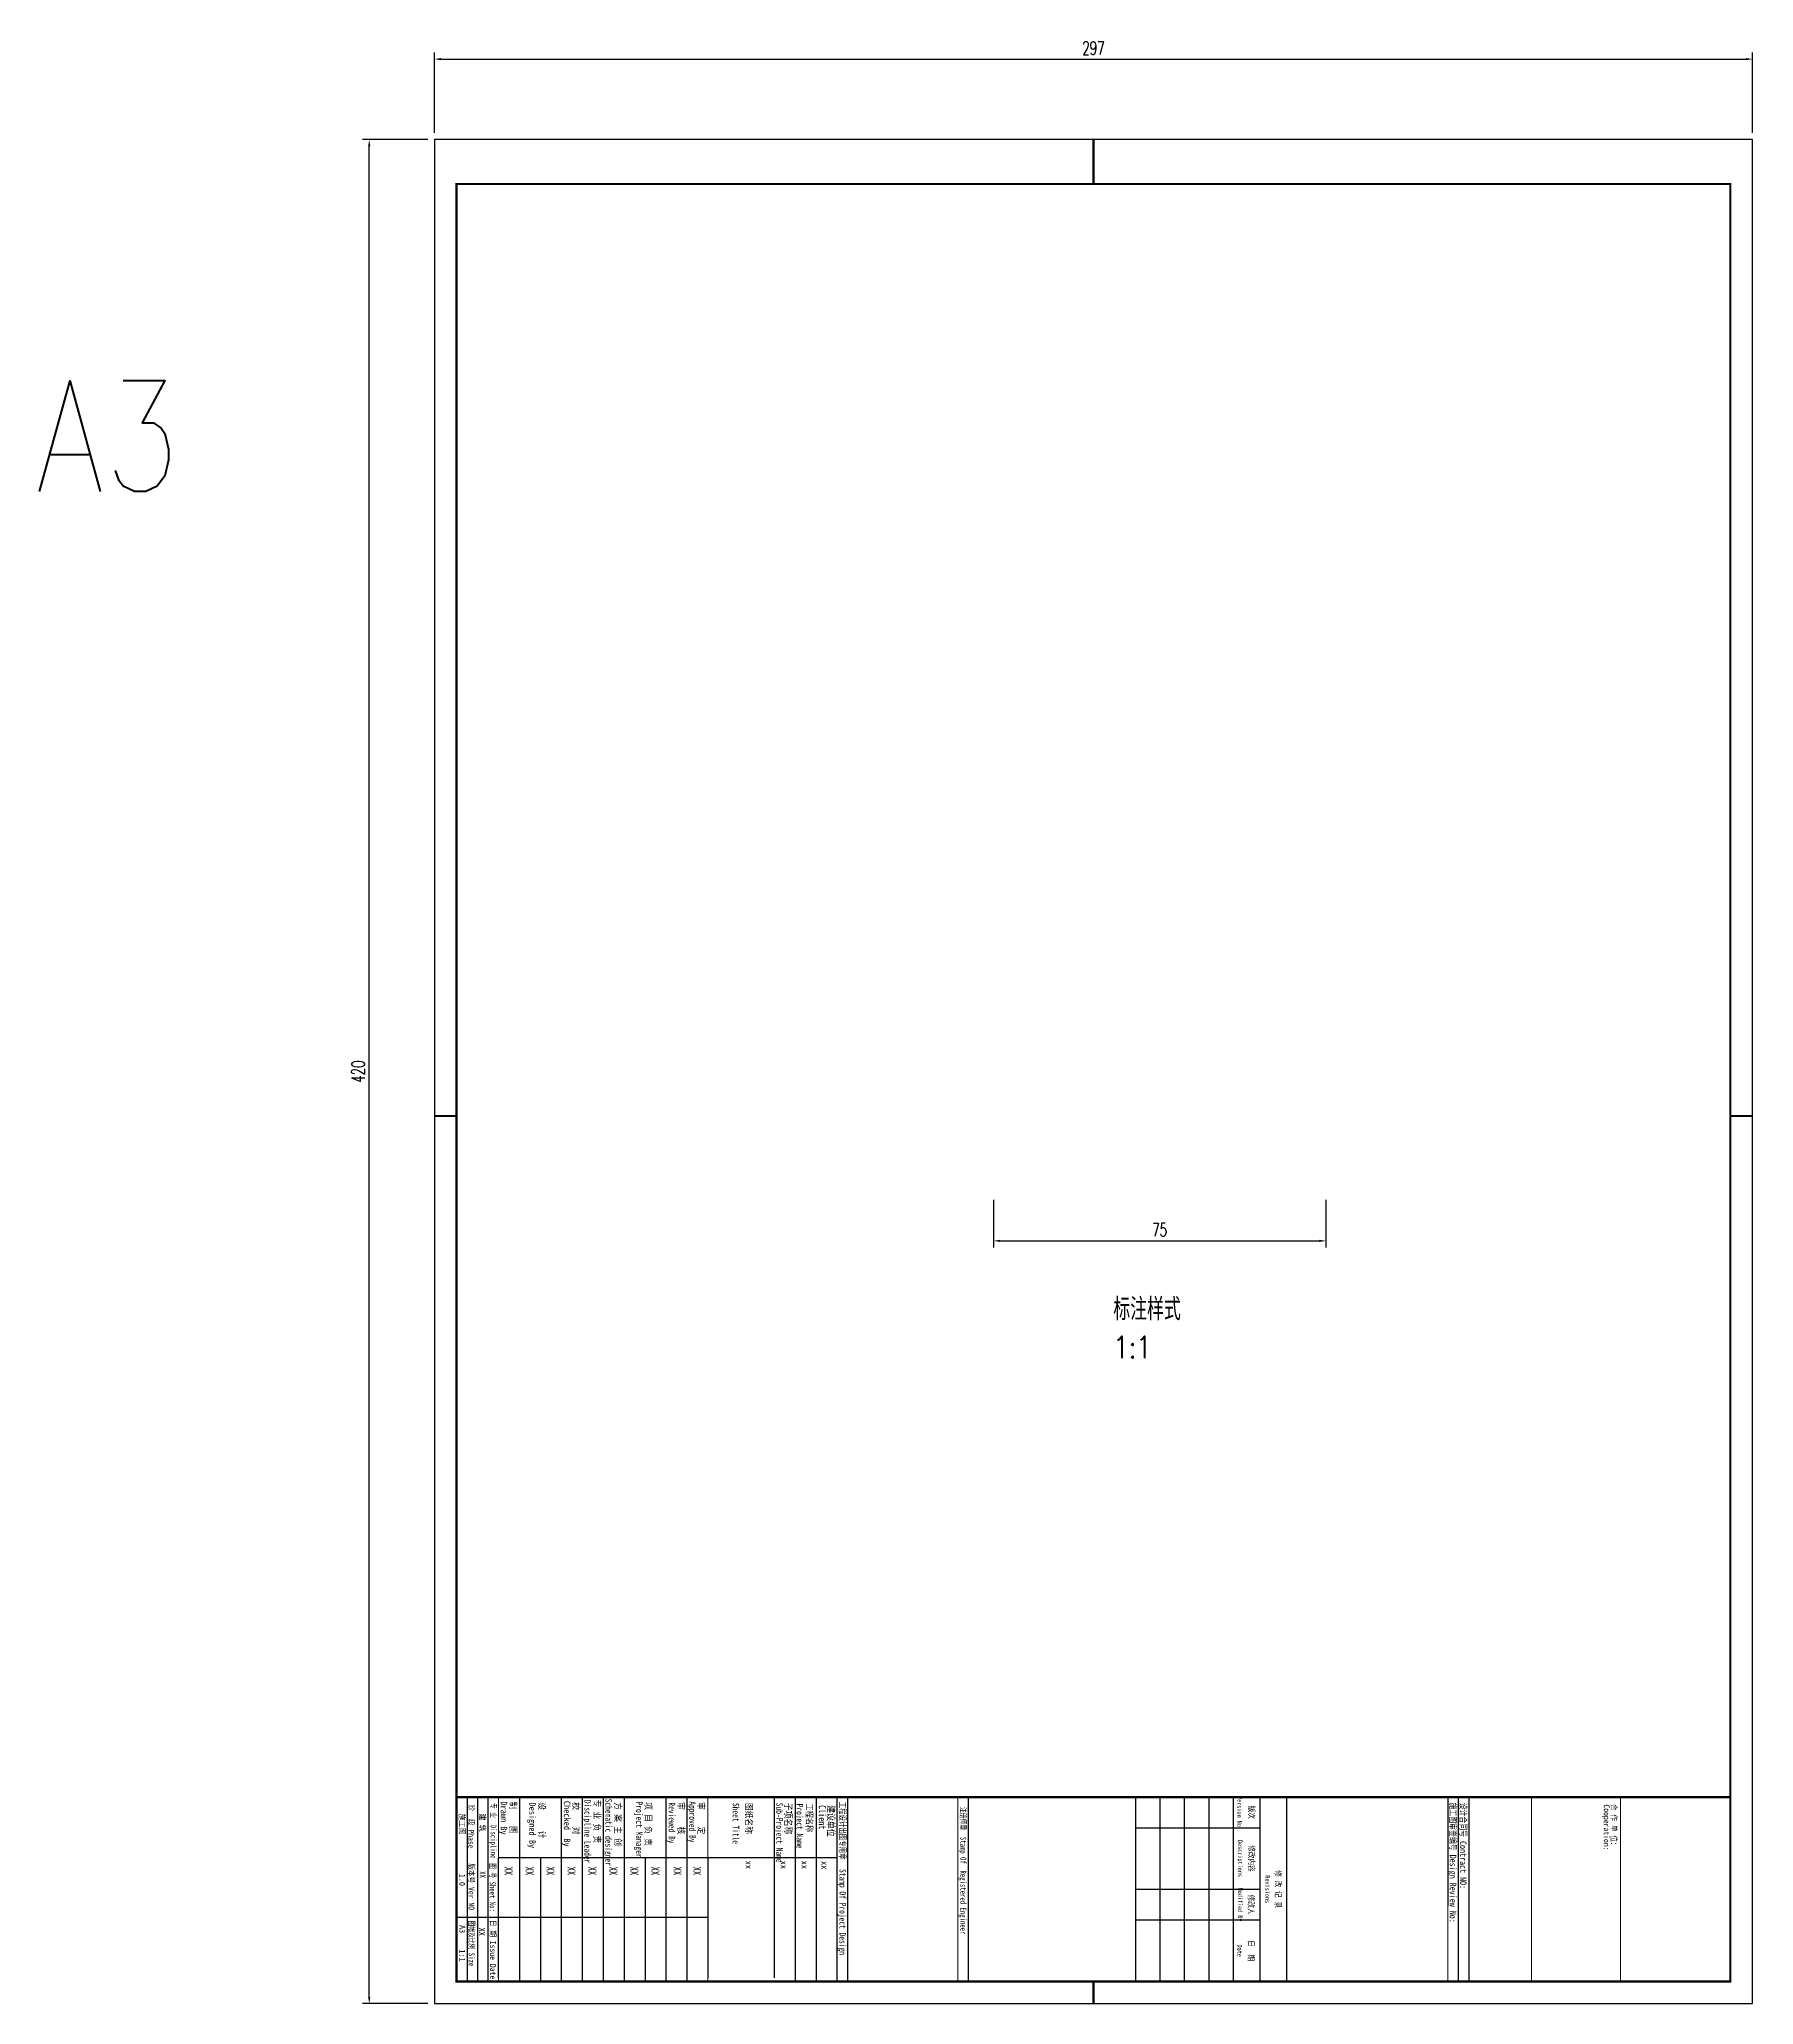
# Model space of a CAD drawing. Header units: inches. Extents: x 20038 to 22085, y 1131827 to 1134253.
# Drawn here: x 21698.8 to 22085.1, y 1133810.1 to 1134252.9 of the extents above; entities that cross this region are included whole.
import ezdxf
from ezdxf.enums import TextEntityAlignment as Align

# ---------------------------------------------------------------- set-up
doc = ezdxf.new("R2010")
doc.units = ezdxf.units.IN
doc.header["$LTSCALE"] = 1000
doc.header["$MEASUREMENT"] = 0
doc.linetypes.add('DASH', pattern=[0.35, 0.25, -0.1])
for name, color, linetype in [('0-GLASS-03玻璃-看线', 7, 'Continuous'), ('0-TEXT文字', 4, 'Continuous'), ('Y-隐形消防车道', 44, 'DASH'), ('图框', 142, 'Continuous'), ('签名', 255, 'Continuous')]:
    doc.layers.add(name, color=color, linetype=linetype)
doc.layers.add('Noprint', color=7, linetype='Continuous', plot=False)
doc.styles.add('SANXINBZ', font='romans.shx', dxfattribs={"width": 0.8, "bigfont": 'hzd.shx'})
doc.styles.add('宋体', font='', dxfattribs={"width": 0.8})
doc.styles.add('样式 1', font='romans.shx', dxfattribs={"width": 0.65, "bigfont": 'hzd.shx'})
doc.styles.get('宋体').set_extended_font_data('SimSun')
doc.dimstyles.new('dim1', dxfattribs={"dimtxt": 3, "dimasz": 1.5, "dimexe": 1.5, "dimexo": 1.5, "dimgap": 1, "dimtad": 1, "dimdec": 1, "dimrnd": 0.5, "dimdsep": 46, "dimtxsty": '样式 1', "dimcen": 0.09, "dimclrd": 1, "dimclre": 1, "dimclrt": 1, "dimadec": 0, "dimazin": 0, "dimtfac": 1, "dimtdec": 1, "dimtix": 1, "dimtmove": 2, "dimatfit": 3, "dimfxl": 1.25, "dimtvp": 1, "dimarcsym": 1})

msp = doc.modelspace()

# ---------------------------------------------------------------- texts
at = {"style": '宋体'}
for s, height, width, p in [('阶  段 Phase', 1.327, 0.8, (21795.46, 1133855.16)), ('专 业  Discipline', 1.3271, 0.7, (21800.5, 1133855.5)), ('Drawn By', 1.475, 0.85, (21802.78, 1133855.9)), ('制    图', 1.475, 0.85, (21804.85, 1133855.85)), ('Designed By', 1.4746, 0.85, (21809.21, 1133855.66)), ('设     计', 1.475, 0.85, (21811.32, 1133855.71)), ('Checked  By ', 1.4746, 0.85, (21817.01, 1133856)), ('校    对', 1.475, 0.85, (21819.02, 1133855.69)), ('Discipline Leader ', 1.4746, 0.7, (21821.63, 1133856.25)), ('专 业 负 责', 1.475, 0.85, (21823.78, 1133856.31)), ('Schematic designer', 1.4746, 0.7, (21826.36, 1133856.51)), ('方 案 主 创', 1.475, 0.85, (21828.49, 1133855.71)), ('Project Manager', 1.4746, 0.7, (21833.28, 1133855.85)), ('项 目 负 责', 1.475, 0.85, (21835.31, 1133855.71)), ('Reviewed By', 1.4746, 0.7, (21840.62, 1133855.67)), ('审    核', 1.475, 0.85, (21842.69, 1133855.73)), ('Approved By', 1.4746, 0.7, (21845.26, 1133855.9)), ('审    定', 1.475, 0.85, (21847.24, 1133855.73)), ('Sheet Title', 1.4746, 0.7, (21855.04, 1133855.55)), ('图纸名称  ', 1.475, 0.85, (21857.96, 1133855.55)), ('Sub-Project Name  ', 1.4746, 0.7, (21864.87, 1133855.58)), ('子项名称  ', 1.593, 0.8, (21866.77, 1133855.58)), ('Project Name  ', 1.4746, 0.7, (21869.43, 1133855.39)), ('工程名称 ', 1.433, 0.8, (21871.61, 1133855.39)), ('Client', 1.593, 0.8, (21874.45, 1133855.06)), ('建设单位', 1.593, 0.8, (21876.41, 1133855.06)), ('工程设计出图专用章 ', 1.475, 0.7, (21879.11, 1133855.8)), ('注册师章  Stamp Of  Registered Engineer', 1.3271, 0.7, (21906.34, 1133854.62)), ('施工图审查编号 Design Review No:', 1.4746, 0.75, (22016.61, 1133855.63)), ('设计合同号 Contract NO:', 1.4746, 0.75, (22018.91, 1133855.61)), ('Cooperation:', 1.3271, 0.8, (22051.31, 1133855.22)), ('合 作 单 位：', 1.327, 0.8, (22052.95, 1133855.3)), ('版本号 Ver NO', 1.327, 0.8, (21795.54, 1133841.93)), ('图 号 Sheet No:', 1.3271, 0.7, (21800.3, 1133841.94)), ('Stamp Of Project Design', 1.4746, 0.7, (21879.11, 1133840.66)), ('图幅及比例 Size', 1.327, 0.7, (21795.56, 1133829.03)), ('日 期 Issue Date', 1.3271, 0.8, (21800.38, 1133829.18))]:
    msp.add_text(s, height=height, rotation=270, dxfattribs=dict(at, width=width)).set_placement(p)
at = {"style": '宋体', "width": 0.8}
for s, height, p in [('Version No.', 1.0617, (21969.29, 1133853.27)), ('版次', 1.327, (21972, 1133853.43)), ('Descriptions', 1.0617, (21969.29, 1133843.04)), ('修改内容', 1.327, (21972, 1133843.04)), ('Modified By', 1.0617, (21969.29, 1133832.65)), ('修改人', 1.327, (21971.89, 1133832.65)), ('Date', 1.062, (21969.29, 1133822.26)), ('日  期', 1.327, (21971.88, 1133822.26))]:
    msp.add_text(s, height=height, rotation=270, dxfattribs=at).set_placement(p, align=Align.MIDDLE)
at = {"color": 2, "style": '宋体'}
for s, height, width, p in [('施工图', 1.327, 0.85, (21793.42, 1133853.13)), ('建 筑', 1.327, 0.85, (21797.99, 1133853.18)), ('xx', 1.433, 0.8, (21857.94, 1133842.53)), ('xx', 1.433, 0.8, (21865.87, 1133842.53)), ('xx', 1.433, 0.8, (21870.59, 1133842.53)), ('xx', 1.433, 0.8, (21875.05, 1133842.44)), ('1.0', 1.327, 0.85, (21793.45, 1133839.59)), ('XX', 1.327, 0.7, (21798.04, 1133840.16)), ('A3', 1.327, 0.85, (21793.47, 1133828.03)), ('XX', 1.327, 0.85, (21797.9, 1133827.44)), ('1:1', 1.327, 0.85, (21793.47, 1133822.56))]:
    msp.add_text(s, height=height, rotation=270, dxfattribs=dict(at, width=width)).set_placement(p)
at = {"style": '宋体', "width": 0.8}
for s, height, p in [('Revisions', 1.062, (21975.55, 1133836.11)), ('修 改 记 录', 1.327, (21977.95, 1133836.11))]:
    msp.add_text(s, height=height, rotation=270, dxfattribs=at).set_placement(p, align=Align.MIDDLE_CENTER)
at = {"layer": '0-TEXT文字', "color": 4, "style": 'SANXINBZ', "width": 0.8}
for s, height, p in [('A3', 25, (21697.97, 1134151.03)), ('标注样式', 5, (21940.81, 1133964.3)), ('1:1', 5, (21940.81, 1133955.73))]:
    msp.add_text(s, height=height, dxfattribs=at).set_placement(p)
at = {"layer": '签名', "color": 0, "style": '宋体', "width": 0.8}
for p in [(21803.69, 1133841.18), (21808.41, 1133841.18), (21813.12, 1133841.18), (21817.84, 1133841.18), (21822.56, 1133841.18), (21827.28, 1133841.18), (21832, 1133841.18), (21836.72, 1133841.18), (21841.73, 1133841.18), (21846.15, 1133841.18)]:
    msp.add_text('XX', height=1.769, rotation=270, dxfattribs=at).set_placement(p)

# ---------------------------------------------------------------- blocks, each defined once
blk = doc.blocks.new('*D60')
at = {"layer": '0-GLASS-03玻璃-看线', "color": 1, "lineweight": -2, "transparency": 16777216}
for p, q in [((21786.33, 1134230.33), (21771.66, 1134230.33)), ((21773.16, 1133811.83), (21773.16, 1134228.83)), ((21786.33, 1133810.33), (21771.66, 1133810.33))]:
    blk.add_line(p, q, dxfattribs=at)
at = {"layer": '0-GLASS-03玻璃-看线', "color": 1, "transparency": 16777216}
for points in [[(21772.91, 1134228.83), (21773.41, 1134228.83), (21773.16, 1134230.33)], [(21772.91, 1133811.83), (21773.41, 1133811.83), (21773.16, 1133810.33)]]:
    blk.add_solid(points, dxfattribs=at)
at = {"layer": 'Defpoints', "color": 0, "transparency": 16777216}
for p in [(21773.16, 1134230.33), (21787.83, 1134230.33), (21787.83, 1133810.33)]:
    blk.add_point(p, dxfattribs=at)
at = {"layer": '0-GLASS-03玻璃-看线', "color": 1, "transparency": 16777216, "insert": (21770.66, 1134020.33), "char_height": 3, "attachment_point": 5, "rotation": 90, "style": '样式 1'}
blk.add_mtext('420', dxfattribs=at)
blk = doc.blocks.new('*D61')
at = {"layer": '0-GLASS-03玻璃-看线', "color": 1, "lineweight": -2, "transparency": 16777216}
for p, q in [((21787.83, 1134231.83), (21787.83, 1134249.96)), ((21789.33, 1134248.46), (22083.33, 1134248.46)), ((22084.83, 1134231.83), (22084.83, 1134249.96))]:
    blk.add_line(p, q, dxfattribs=at)
at = {"layer": '0-GLASS-03玻璃-看线', "color": 1, "transparency": 16777216}
for points in [[(21789.33, 1134248.71), (21789.33, 1134248.21), (21787.83, 1134248.46)], [(22083.33, 1134248.71), (22083.33, 1134248.21), (22084.83, 1134248.46)]]:
    blk.add_solid(points, dxfattribs=at)
at = {"layer": 'Defpoints', "color": 0, "transparency": 16777216}
for p in [(22084.83, 1134248.46), (21787.83, 1134230.33), (22084.83, 1134230.33)]:
    blk.add_point(p, dxfattribs=at)
at = {"layer": '0-GLASS-03玻璃-看线', "color": 1, "transparency": 16777216, "insert": (21936.33, 1134250.96), "char_height": 3, "attachment_point": 5, "style": '样式 1'}
blk.add_mtext('297', dxfattribs=at)
blk = doc.blocks.new('*D62')
at = {"layer": '0-GLASS-03玻璃-看线', "color": 1, "lineweight": -2, "transparency": 16777216}
for p, q in [((21913.8, 1133991.45), (21913.8, 1133980.69)), ((21988.72, 1133991.45), (21988.72, 1133980.69)), ((21915.3, 1133982.19), (21987.22, 1133982.19))]:
    blk.add_line(p, q, dxfattribs=at)
at = {"layer": '0-GLASS-03玻璃-看线', "color": 1, "transparency": 16777216}
for points in [[(21915.3, 1133982.44), (21915.3, 1133981.94), (21913.8, 1133982.19)], [(21987.22, 1133982.44), (21987.22, 1133981.94), (21988.72, 1133982.19)]]:
    blk.add_solid(points, dxfattribs=at)
at = {"layer": 'Defpoints', "color": 0, "transparency": 16777216}
for p in [(21913.8, 1133992.95), (21988.72, 1133992.95), (21988.72, 1133982.19)]:
    blk.add_point(p, dxfattribs=at)
at = {"layer": '0-GLASS-03玻璃-看线', "color": 1, "transparency": 16777216, "insert": (21951.26, 1133984.69), "char_height": 3, "attachment_point": 5, "style": '样式 1'}
blk.add_mtext('75', dxfattribs=at)

# ---------------------------------------------------------------- dimensions: what is measured, and where the dimension line sits
at = {"layer": '0-GLASS-03玻璃-看线'}
for base, p1, p2, picture, middle in [((22084.83, 1134248.46), (21787.83, 1134230.33), (22084.83, 1134230.33), '*D61', (21936.33, 1134250.96)), ((21988.72, 1133982.19), (21913.8, 1133992.95), (21988.72, 1133992.95), '*D62', (21951.26, 1133984.69))]:
    dim = msp.add_linear_dim(base=base, p1=p1, p2=p2, dimstyle='dim1', dxfattribs=at)
    dim.commit()
    dim.dimension.update_dxf_attribs({"geometry": picture, "text_midpoint": middle})
dim = msp.add_linear_dim(base=(21773.16, 1134230.33), p1=(21787.83, 1133810.33), p2=(21787.83, 1134230.33), angle=270, dimstyle='dim1', dxfattribs=at)
dim.commit()
dim.dimension.update_dxf_attribs({"geometry": '*D60', "text_midpoint": (21770.66, 1134020.33)})

# ---------------------------------------------------------------- linework, layer by layer
for p, q in [((21797.55, 1133856.83), (21797.55, 1133815.33)), ((21806.99, 1133856.83), (21806.99, 1133815.33)), ((21816.42, 1133856.83), (21816.42, 1133815.33)), ((21821.14, 1133856.83), (21821.14, 1133815.33)), ((21825.86, 1133856.83), (21825.86, 1133815.33)), ((21830.58, 1133856.83), (21830.58, 1133815.33)), ((21840.02, 1133856.83), (21840.02, 1133815.33)), ((21844.74, 1133856.83), (21844.74, 1133815.33)), ((21864.39, 1133856.83), (21864.39, 1133816.14)), ((21869.11, 1133856.83), (21869.11, 1133815.33)), ((21873.83, 1133856.83), (21873.83, 1133815.33)), ((21878.54, 1133856.83), (21878.54, 1133815.33)), ((21945.79, 1133856.83), (21945.79, 1133815.33)), ((21951.29, 1133856.83), (21951.29, 1133815.33)), ((21956.79, 1133856.83), (21956.79, 1133815.33)), ((21962.29, 1133856.83), (21962.29, 1133815.33)), ((21967.79, 1133856.83), (21967.79, 1133815.33)), ((21973.79, 1133856.83), (21973.79, 1133815.33)), ((21979.79, 1133856.83), (21979.79, 1133815.33)), ((22018.52, 1133856.83), (22018.52, 1133815.33)), ((22020.88, 1133856.83), (22020.88, 1133815.33)), ((21878.54, 1133852.76), (21878.54, 1133815.33)), ((21945.79, 1133849.97), (21973.79, 1133849.97)), ((21802.27, 1133843.27), (21878.54, 1133843.27)), ((21811.71, 1133843.27), (21811.71, 1133815.33)), ((21821.14, 1133842.28), (21821.14, 1133815.33)), ((21835.3, 1133843.27), (21835.3, 1133815.33)), ((21945.79, 1133836.11), (21973.79, 1133836.11)), ((21849.45, 1133829.7), (21792.83, 1133829.7)), ((21945.79, 1133829.19), (21973.79, 1133829.19))]:
    msp.add_line(p, q)
at = {"const_width": 0.236}
for points in [[(21802.27, 1133856.83), (21802.27, 1133815.33)], [(21849.45, 1133856.83), (21849.45, 1133815.33)], [(21849.45, 1133856.83), (21849.45, 1133815.33)], [(21878.54, 1133856.83), (21878.54, 1133815.33)], [(21878.54, 1133856.83), (21878.54, 1133815.33)], [(21878.54, 1133856.83), (21878.54, 1133815.33)], [(21905.75, 1133856.83), (21905.75, 1133815.33)], [(22016.16, 1133856.83), (22016.16, 1133815.33)], [(22035.04, 1133856.83), (22035.04, 1133815.33)], [(22055.06, 1133856.83), (22055.06, 1133815.33)]]:
    msp.add_lwpolyline(points, dxfattribs=at)
at = {"layer": 'Noprint', "color": 8, "linetype": 'DASH', "ltscale": 3}
for p, q in [((21795.19, 1133856.83), (21795.19, 1133815.33)), ((21799.91, 1133856.83), (21799.91, 1133815.33)), ((21869.11, 1133856.83), (21869.11, 1133815.33)), ((21880.9, 1133856.83), (21880.9, 1133815.33)), ((21908.11, 1133856.83), (21908.11, 1133815.33))]:
    msp.add_line(p, q, dxfattribs=at)
at = {"layer": 'Y-隐形消防车道'}
for p, q in [((21802.27, 1133816.14), (21802.27, 1133843.27)), ((21849.45, 1133843.27), (21849.45, 1133816.14))]:
    msp.add_line(p, q, dxfattribs=at)
at = {"layer": '图框'}
msp.add_line((22016.17, 1133856.83), (22016.17, 1133832.36), dxfattribs=at)
msp.add_lwpolyline([(21787.83, 1133810.33), (22084.83, 1133810.33), (22084.83, 1134230.33), (21787.83, 1134230.33)], close=True, dxfattribs=at)
at = {"layer": '图框', "const_width": 0.5}
for points in [[(21936.33, 1134220.33), (21936.33, 1134230.33)], [(21792.83, 1134010.33), (21787.83, 1134010.33)], [(22079.83, 1134010.33), (22084.83, 1134010.33)], [(22079.83, 1133856.83), (21792.83, 1133856.83)], [(21936.33, 1133815.33), (21936.33, 1133810.33)]]:
    msp.add_lwpolyline(points, dxfattribs=at)
msp.add_lwpolyline([(21792.83, 1133815.33), (22079.83, 1133815.33), (22079.83, 1134220.33), (21792.83, 1134220.33)], close=True, dxfattribs=at)

msp.set_redraw_order([(e.dxf.handle, doc.entitydb.next_handle()) for e in msp.query("TEXT MTEXT ATTDEF DIMENSION ARC_DIMENSION")])  # texts and dimensions are drawn at this point

doc.saveas('drawing.dxf')
